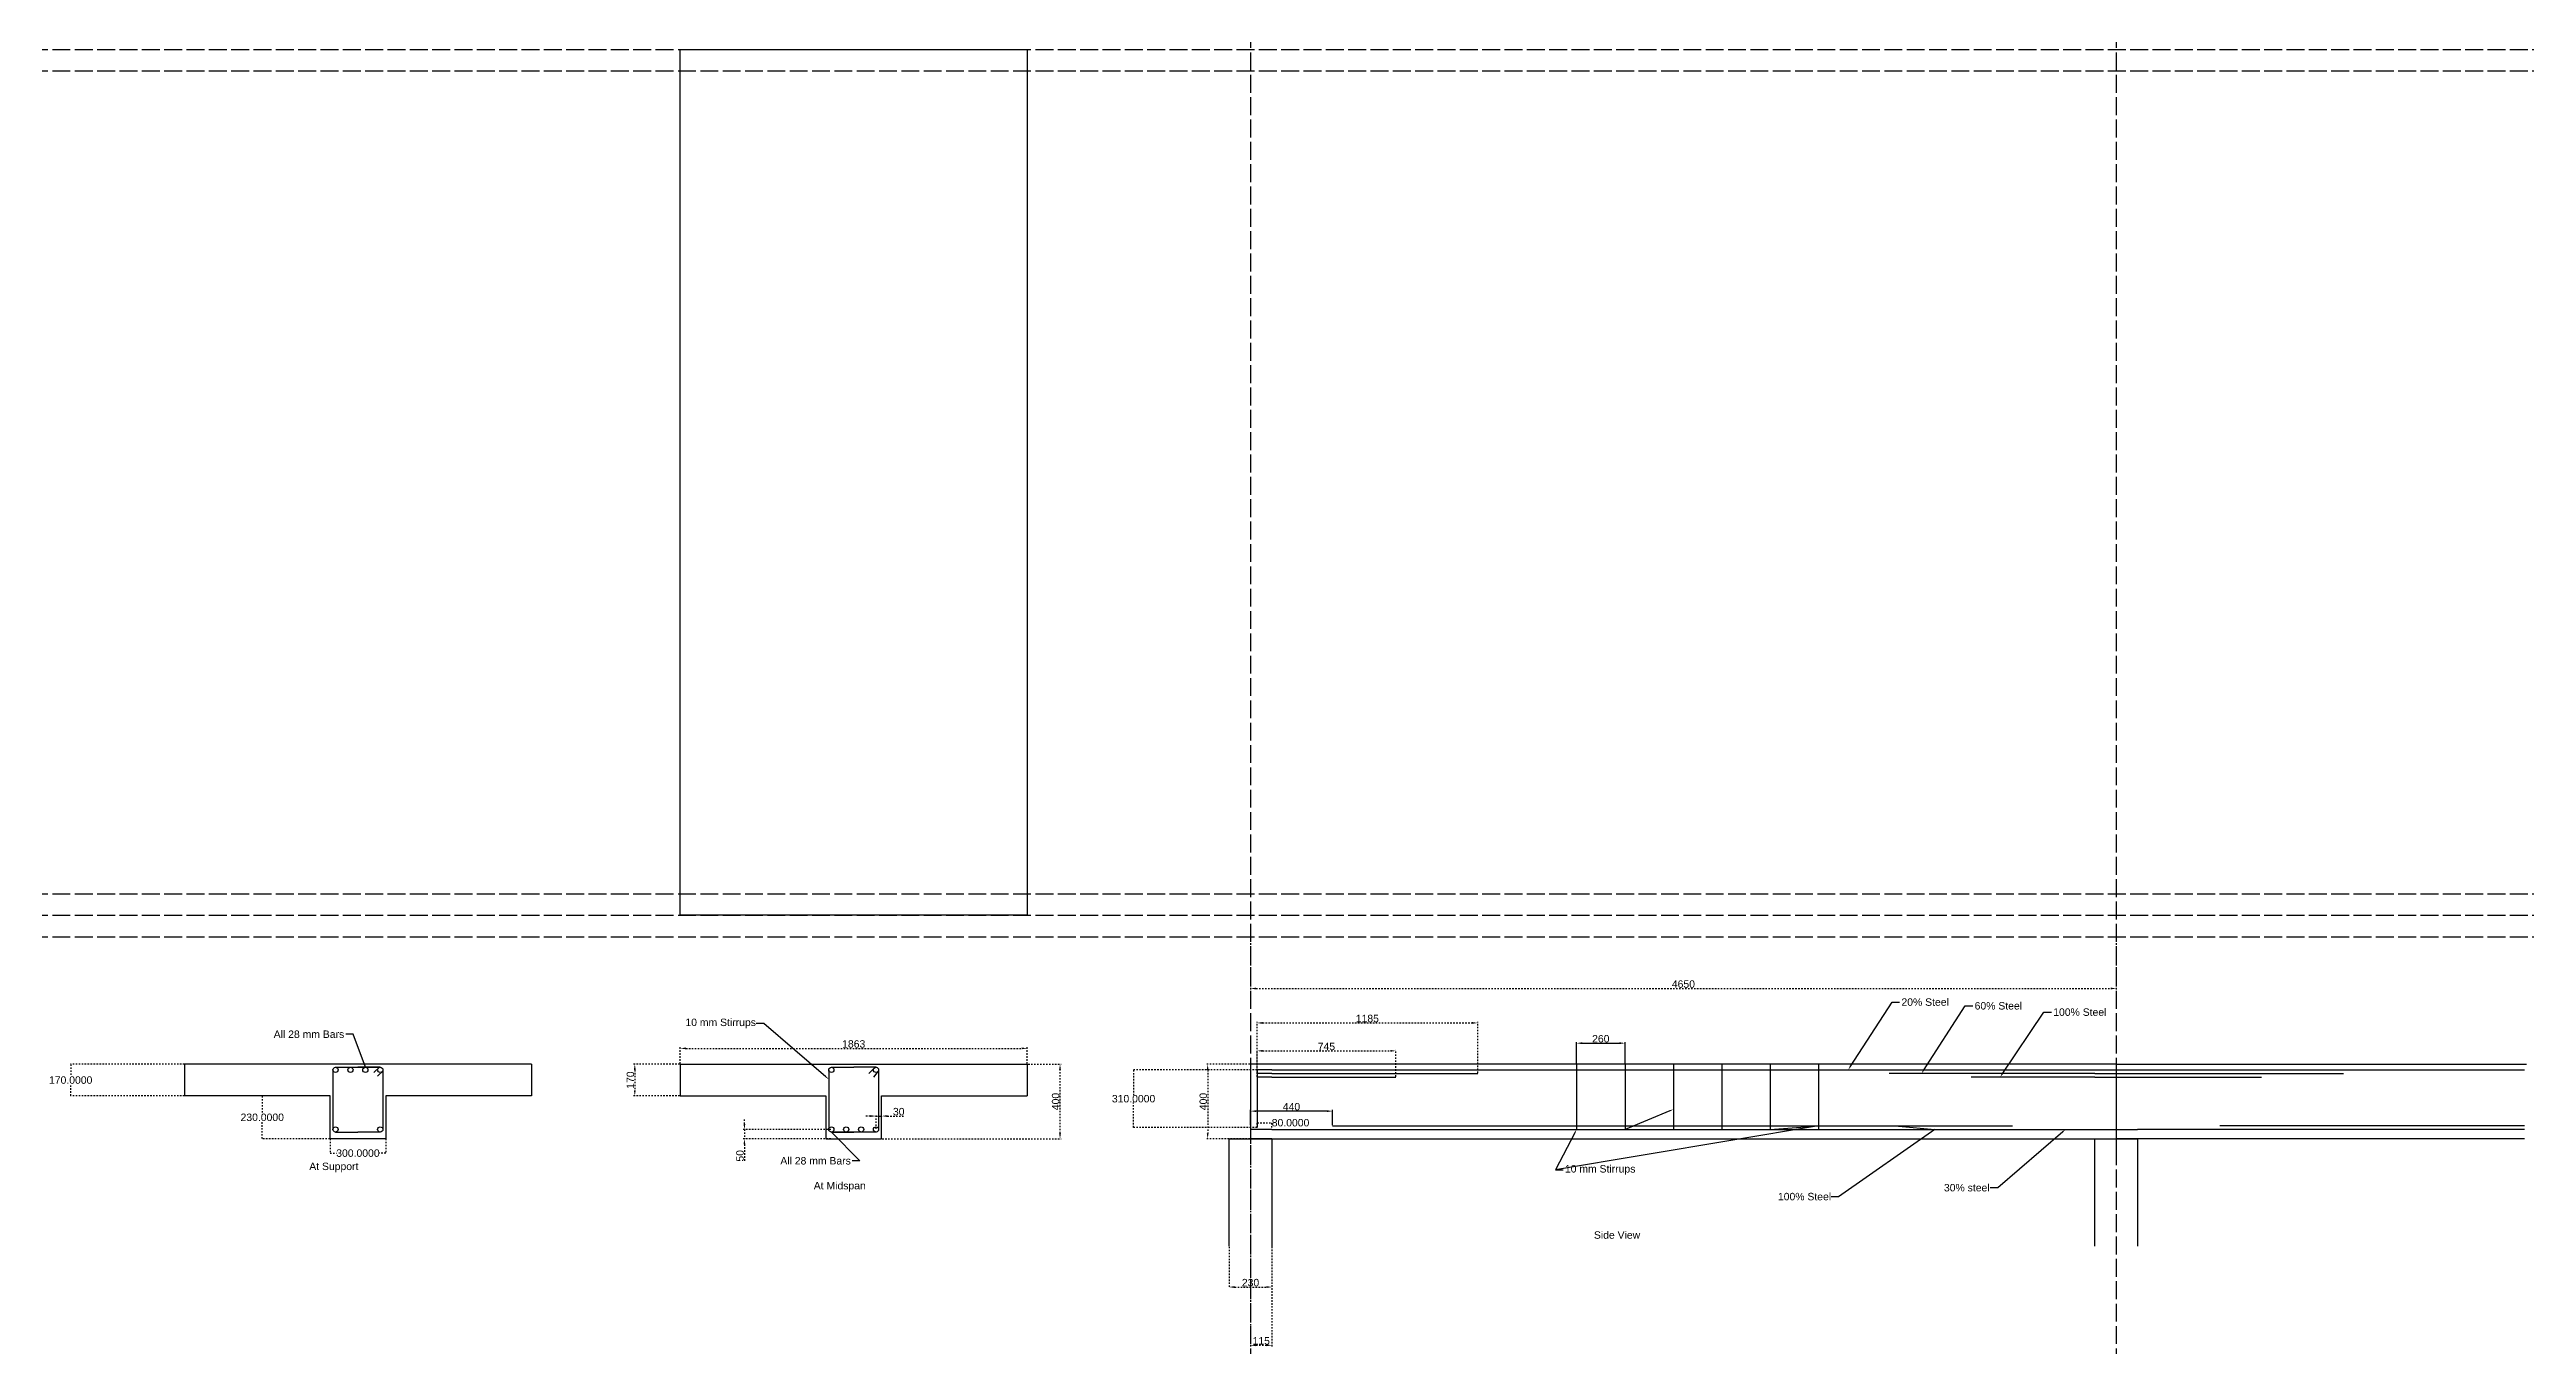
# Model space of a CAD drawing. Header units: millimetres. Extents: x 685 to 13990, y 236 to 7201.
import ezdxf
from ezdxf import colors
from ezdxf.entities.mleader import LeaderData, LeaderLine
from ezdxf.math import Vec2, Vec3

# ---------------------------------------------------------------- set-up
doc = ezdxf.new("R2010")
doc.units = ezdxf.units.MM
doc.header["$LTSCALE"] = 8
doc.linetypes.add('ACAD_ISO02W100', pattern=[15, 12, -3])
doc.linetypes.add('JIS_02_1.0', pattern=[2, 1, -1])
doc.layers.add('Brick Wall', color=12, linetype='Continuous', lineweight=30)
doc.layers.add('Construction Line', color=31, linetype='ACAD_ISO02W100')
doc.layers.add('dimensions', color=7, linetype='JIS_02_1.0')
doc.styles.add('Annotative', font='arial.ttf')
doc.styles.get("Standard").update_dxf_attribs({"font": 'arial.ttf'})
doc.styles.add('Text', font='arial.ttf', dxfattribs={"height": 8})
doc.dimstyles.new('Annotative', dxfattribs={"dimscale": 0, "dimtxt": 8, "dimasz": 6, "dimexe": 1.25, "dimexo": 0.625, "dimtad": 1, "dimtxsty": 'Annotative', "dimcen": 2.5, "dimadec": 0, "dimazin": 0, "dimtfac": 1, "dimtmove": 0, "dimatfit": 3, "dimfxl": 1, "dimarcsym": 0})
doc.dimstyles.new('Text', dxfattribs={"dimtxt": 8, "dimasz": 0.18, "dimexe": 0.18, "dimexo": 0.0625, "dimgap": 0.09, "dimtad": 0, "dimtih": 1, "dimtoh": 1, "dimdec": 4, "dimzin": 0, "dimdsep": 46, "dimtxsty": 'Standard', "dimcen": 0.09, "dimadec": 0, "dimazin": 0, "dimtfac": 1, "dimtdec": 4, "dimtofl": 0, "dimtmove": 0, "dimatfit": 3, "dimfxl": 1, "dimtolj": 1, "dimtzin": 0, "dimarcsym": 0})

# ---------------------------------------------------------------- blocks, each defined once
blk = doc.blocks.new('*D2')
at = {"layer": 'Defpoints', "color": 0, "transparency": 16777216}
for p in [(7136.221448468179, 1751.451443238442), (6905.991678129374, 1351.451443238442), (7136.221448468179, 1351.451443238442)]:
    blk.add_point(p, dxfattribs=at)
at = {"layer": 'dimensions', "color": 0, "lineweight": -2, "transparency": 16777216}
for p, q in [((7133.096448468179, 1751.451443238442), (6899.741678129374, 1751.451443238442)), ((6905.991678129374, 1721.451443238442), (6905.991678129374, 1381.451443238442)), ((7133.096448468179, 1351.451443238442), (6899.741678129374, 1351.451443238442))]:
    blk.add_line(p, q, dxfattribs=at)
at = {"layer": 'dimensions', "color": 0, "transparency": 16777216}
for points in [[(6900.991678129374, 1721.451443238442), (6910.991678129374, 1721.451443238442), (6905.991678129374, 1751.451443238442)], [(6900.991678129374, 1381.451443238442), (6910.991678129374, 1381.451443238442), (6905.991678129374, 1351.451443238442)]]:
    blk.add_solid(points, dxfattribs=at)
at = {"layer": 'dimensions', "color": 0, "transparency": 16777216, "insert": (6882.443758620505, 1551.451443238439), "char_height": 40, "attachment_point": 5, "rotation": 90, "style": 'Annotative'}
blk.add_mtext('400', dxfattribs=at)
blk = doc.blocks.new('*D3')
at = {"layer": 'Defpoints', "color": 0, "transparency": 16777216}
for p in [(7021.221448468175, 774.5471583664353), (7251.221448468175, 774.5471583664353), (7251.221448468175, 554.9960743956617)]:
    blk.add_point(p, dxfattribs=at)
at = {"layer": 'dimensions', "color": 0, "lineweight": -2, "transparency": 16777216}
for p, q in [((7021.221448468175, 771.4221583664353), (7021.221448468175, 548.7460743956617)), ((7251.221448468175, 771.4221583664353), (7251.221448468175, 548.7460743956617)), ((7051.221448468175, 554.9960743956617), (7221.221448468175, 554.9960743956617))]:
    blk.add_line(p, q, dxfattribs=at)
at = {"layer": 'dimensions', "color": 0, "transparency": 16777216}
for points in [[(7051.221448468175, 559.9960743956617), (7051.221448468175, 549.9960743956617), (7021.221448468175, 554.9960743956617)], [(7221.221448468175, 559.9960743956617), (7221.221448468175, 549.9960743956617), (7251.221448468175, 554.9960743956617)]]:
    blk.add_solid(points, dxfattribs=at)
at = {"layer": 'dimensions', "color": 0, "transparency": 16777216, "insert": (7136.221448468175, 578.5576364693316), "char_height": 40, "attachment_point": 5, "style": 'Annotative'}
blk.add_mtext('230', dxfattribs=at)
blk = doc.blocks.new('*D4')
at = {"layer": 'Defpoints', "color": 0, "transparency": 16777216}
for p in [(7136.221448468175, 1351.451443238441), (7251.221448468175, 1351.451443238441), (7251.221448468175, 242.2046056709805)]:
    blk.add_point(p, dxfattribs=at)
at = {"layer": 'dimensions', "color": 0, "lineweight": -2, "transparency": 16777216}
for p, q in [((7136.221448468175, 1348.326443238441), (7136.221448468175, 235.9546056709805)), ((7251.221448468175, 1348.326443238441), (7251.221448468175, 235.9546056709805)), ((7166.221448468175, 242.2046056709805), (7221.221448468175, 242.2046056709805))]:
    blk.add_line(p, q, dxfattribs=at)
at = {"layer": 'dimensions', "color": 0, "transparency": 16777216}
for points in [[(7166.221448468175, 247.2046056709805), (7166.221448468175, 237.2046056709805), (7136.221448468175, 242.2046056709805)], [(7221.221448468175, 247.2046056709805), (7221.221448468175, 237.2046056709805), (7251.221448468175, 242.2046056709805)]]:
    blk.add_solid(points, dxfattribs=at)
at = {"layer": 'dimensions', "color": 0, "transparency": 16777216, "insert": (7193.721448468175, 265.7525251798482), "char_height": 40, "attachment_point": 5, "style": 'Annotative'}
blk.add_mtext('115', dxfattribs=at)
blk = doc.blocks.new('*D6')
at = {"layer": 'Defpoints', "color": 0, "transparency": 16777216}
for p in [(7916.221448468175, 1823.514343023373), (7171.221448468175, 1681.451443238441), (7916.221448468175, 1681.451443238441)]:
    blk.add_point(p, dxfattribs=at)
at = {"layer": 'dimensions', "color": 0, "lineweight": -2, "transparency": 16777216}
for p, q in [((7171.221448468175, 1684.576443238441), (7171.221448468175, 1829.764343023373)), ((7201.221448468175, 1823.514343023373), (7886.221448468175, 1823.514343023373)), ((7916.221448468175, 1684.576443238441), (7916.221448468175, 1829.764343023373))]:
    blk.add_line(p, q, dxfattribs=at)
at = {"layer": 'dimensions', "color": 0, "transparency": 16777216}
for points in [[(7201.221448468175, 1828.514343023373), (7201.221448468175, 1818.514343023373), (7171.221448468175, 1823.514343023373)], [(7886.221448468175, 1828.514343023373), (7886.221448468175, 1818.514343023373), (7916.221448468175, 1823.514343023373)]]:
    blk.add_solid(points, dxfattribs=at)
at = {"layer": 'dimensions', "color": 0, "transparency": 16777216, "insert": (7543.721448468175, 1846.980407143428), "char_height": 40, "attachment_point": 5, "style": 'Annotative'}
blk.add_mtext('745', dxfattribs=at)
blk = doc.blocks.new('*D7')
at = {"layer": 'Defpoints', "color": 0, "transparency": 16777216}
for p in [(8356.221448468175, 1973.56754616939), (7171.221448468175, 1701.451443238441), (8356.221448468175, 1701.451443238441)]:
    blk.add_point(p, dxfattribs=at)
at = {"layer": 'dimensions', "color": 0, "lineweight": -2, "transparency": 16777216}
for p, q in [((7171.221448468175, 1704.576443238441), (7171.221448468175, 1979.81754616939)), ((7201.221448468175, 1973.56754616939), (8326.221448468175, 1973.56754616939)), ((8356.221448468175, 1704.576443238441), (8356.221448468175, 1979.81754616939))]:
    blk.add_line(p, q, dxfattribs=at)
at = {"layer": 'dimensions', "color": 0, "transparency": 16777216}
for points in [[(7201.221448468175, 1978.56754616939), (7201.221448468175, 1968.56754616939), (7171.221448468175, 1973.56754616939)], [(8326.221448468175, 1978.56754616939), (8326.221448468175, 1968.56754616939), (8356.221448468175, 1973.56754616939)]]:
    blk.add_solid(points, dxfattribs=at)
at = {"layer": 'dimensions', "color": 0, "transparency": 16777216, "insert": (7763.721448468175, 1997.115465678258), "char_height": 40, "attachment_point": 5, "style": 'Annotative'}
blk.add_mtext('1185', dxfattribs=at)
blk = doc.blocks.new('*D8')
at = {"layer": 'Defpoints', "color": 0, "transparency": 16777216}
for p in [(7136.221448468175, 2436.451443238441), (11786.22144846818, 2436.451443238441), (11786.22144846818, 2158.441816212573)]:
    blk.add_point(p, dxfattribs=at)
at = {"layer": 'dimensions', "color": 0, "lineweight": -2, "transparency": 16777216}
for p, q in [((7136.221448468175, 2433.326443238441), (7136.221448468175, 2152.191816212573)), ((11786.22144846818, 2433.326443238441), (11786.22144846818, 2152.191816212573)), ((7166.221448468175, 2158.441816212573), (11756.22144846818, 2158.441816212573))]:
    blk.add_line(p, q, dxfattribs=at)
at = {"layer": 'dimensions', "color": 0, "transparency": 16777216}
for points in [[(7166.221448468175, 2163.441816212573), (7166.221448468175, 2153.441816212573), (7136.221448468175, 2158.441816212573)], [(11756.22144846818, 2163.441816212573), (11756.22144846818, 2153.441816212573), (11786.22144846818, 2158.441816212573)]]:
    blk.add_solid(points, dxfattribs=at)
at = {"layer": 'dimensions', "color": 0, "transparency": 16777216, "insert": (9461.221448468175, 2181.989735721441), "char_height": 40, "attachment_point": 5, "style": 'Annotative'}
blk.add_mtext('4650', dxfattribs=at)
blk = doc.blocks.new('*D11')
at = {"layer": 'Defpoints', "color": 0, "transparency": 16777216}
for p in [(4073.221448468177, 1751.451443238442), (3828.922721361263, 1581.451443238442), (4073.221448468177, 1581.451443238442)]:
    blk.add_point(p, dxfattribs=at)
at = {"layer": 'dimensions', "color": 0, "lineweight": -2, "transparency": 16777216}
for p, q in [((4070.096448468177, 1751.451443238442), (3822.672721361263, 1751.451443238442)), ((3828.922721361263, 1721.451443238442), (3828.922721361263, 1611.451443238442)), ((4070.096448468177, 1581.451443238442), (3822.672721361263, 1581.451443238442))]:
    blk.add_line(p, q, dxfattribs=at)
at = {"layer": 'dimensions', "color": 0, "transparency": 16777216}
for points in [[(3823.922721361263, 1721.451443238442), (3833.922721361263, 1721.451443238442), (3828.922721361263, 1751.451443238442)], [(3823.922721361263, 1611.451443238442), (3833.922721361263, 1611.451443238442), (3828.922721361263, 1581.451443238442)]]:
    blk.add_solid(points, dxfattribs=at)
at = {"layer": 'dimensions', "color": 0, "transparency": 16777216, "insert": (3805.374801852395, 1666.451443238441), "char_height": 40, "attachment_point": 5, "rotation": 90, "style": 'Annotative'}
blk.add_mtext('170', dxfattribs=at)
blk = doc.blocks.new('*D12')
at = {"layer": 'Defpoints', "color": 0, "transparency": 16777216}
for p in [(5154.721448468177, 1751.451443238442), (6112.876837437298, 1751.451443238442), (5154.721448468177, 1351.451443238442)]:
    blk.add_point(p, dxfattribs=at)
at = {"layer": 'dimensions', "color": 0, "lineweight": -2, "transparency": 16777216}
for p, q in [((5157.846448468177, 1751.451443238442), (6119.126837437298, 1751.451443238442)), ((6112.876837437298, 1381.451443238442), (6112.876837437298, 1721.451443238442)), ((5157.846448468177, 1351.451443238442), (6119.126837437298, 1351.451443238442))]:
    blk.add_line(p, q, dxfattribs=at)
at = {"layer": 'dimensions', "color": 0, "transparency": 16777216}
for points in [[(6107.876837437298, 1721.451443238442), (6117.876837437298, 1721.451443238442), (6112.876837437298, 1751.451443238442)], [(6107.876837437298, 1381.451443238442), (6117.876837437298, 1381.451443238442), (6112.876837437298, 1351.451443238442)]]:
    blk.add_solid(points, dxfattribs=at)
at = {"layer": 'dimensions', "color": 0, "transparency": 16777216, "insert": (6089.328917928429, 1551.45144323844), "char_height": 40, "attachment_point": 5, "rotation": 90, "style": 'Annotative'}
blk.add_mtext('400', dxfattribs=at)
blk = doc.blocks.new('*D13')
at = {"color": 0, "lineweight": -2, "transparency": 16777216}
for p, q in [((7136.221448468175, 1424.576443238441), (7136.221448468175, 1505.969307115121)), ((7546.221448468175, 1499.719307115121), (7166.221448468175, 1499.719307115121)), ((7576.221448468175, 1424.576443238441), (7576.221448468175, 1505.969307115121))]:
    blk.add_line(p, q, dxfattribs=at)
at = {"color": 0, "transparency": 16777216}
for points in [[(7166.221448468175, 1504.719307115121), (7166.221448468175, 1494.719307115121), (7136.221448468175, 1499.719307115121)], [(7546.221448468175, 1504.719307115121), (7546.221448468175, 1494.719307115121), (7576.221448468175, 1499.719307115121)]]:
    blk.add_solid(points, dxfattribs=at)
at = {"layer": 'Defpoints', "color": 0, "transparency": 16777216}
for p in [(7136.221448468175, 1499.719307115121), (7136.221448468175, 1421.451443238441), (7576.221448468175, 1421.451443238441)]:
    blk.add_point(p, dxfattribs=at)
at = {"color": 0, "transparency": 16777216, "insert": (7356.221448468175, 1523.267226623989), "char_height": 40, "attachment_point": 5, "style": 'Annotative'}
blk.add_mtext('440', dxfattribs=at)
blk = doc.blocks.new('*D14')
at = {"color": 0, "lineweight": -2, "transparency": 16777216}
for p, q in [((8887.579056095936, 1754.576443238441), (8887.579056095936, 1870.988710334041)), ((8917.579056095936, 1864.738710334041), (9117.579056095936, 1864.738710334041)), ((9147.579056095936, 1754.576443238441), (9147.579056095936, 1870.988710334041))]:
    blk.add_line(p, q, dxfattribs=at)
at = {"color": 0, "transparency": 16777216}
for points in [[(8917.579056095936, 1869.738710334041), (8917.579056095936, 1859.738710334041), (8887.579056095936, 1864.738710334041)], [(9117.579056095936, 1869.738710334041), (9117.579056095936, 1859.738710334041), (9147.579056095936, 1864.738710334041)]]:
    blk.add_solid(points, dxfattribs=at)
at = {"layer": 'Defpoints', "color": 0, "transparency": 16777216}
for p in [(9147.579056095936, 1864.738710334041), (8887.579056095936, 1751.451443238441), (9147.579056095936, 1751.451443238441)]:
    blk.add_point(p, dxfattribs=at)
at = {"color": 0, "transparency": 16777216, "insert": (9017.579056095936, 1888.286629842908), "char_height": 40, "attachment_point": 5, "style": 'Annotative'}
blk.add_mtext('260', dxfattribs=at)
blk = doc.blocks.new('*D17')
at = {"layer": 'Defpoints', "color": 0, "transparency": 16777216}
for p in [(4417.678986263347, 1351.451443238441), (4884.721448468177, 1401.451443238442), (4884.721448468177, 1351.451443238442)]:
    blk.add_point(p, dxfattribs=at)
at = {"layer": 'dimensions', "color": 0, "lineweight": -2, "transparency": 16777216}
for p, q in [((4881.596448468177, 1401.451443238442), (4411.428986263347, 1401.451443238441)), ((4881.596448468177, 1351.451443238442), (4411.428986263347, 1351.451443238441)), ((4417.678986263347, 1431.451443238441), (4417.678986263347, 1461.451443238441)), ((4417.678986263347, 1401.451443238441), (4417.678986263347, 1351.451443238441)), ((4417.678986263347, 1321.451443238441), (4417.678986263347, 1228.039096717295))]:
    blk.add_line(p, q, dxfattribs=at)
at = {"layer": 'dimensions', "color": 0, "transparency": 16777216}
for points in [[(4412.678986263347, 1431.451443238441), (4422.678986263347, 1431.451443238441), (4417.678986263347, 1401.451443238441)], [(4412.678986263347, 1321.451443238441), (4422.678986263347, 1321.451443238441), (4417.678986263347, 1351.451443238441)]]:
    blk.add_solid(points, dxfattribs=at)
at = {"layer": 'dimensions', "color": 0, "transparency": 16777216, "insert": (4394.131066754479, 1259.745269977867), "char_height": 40, "attachment_point": 5, "rotation": 90, "style": 'Annotative'}
blk.add_mtext('50', dxfattribs=at)
blk = doc.blocks.new('*D18')
at = {"layer": 'Defpoints', "color": 0, "transparency": 16777216}
for p in [(4073.221448468175, 1751.451443238441), (5936.221448468175, 1836.875498105674), (5936.221448468175, 1751.451443238441)]:
    blk.add_point(p, dxfattribs=at)
at = {"layer": 'dimensions', "color": 0, "lineweight": -2, "transparency": 16777216}
for p, q in [((4073.221448468175, 1754.576443238441), (4073.221448468175, 1843.125498105674)), ((4103.221448468175, 1836.875498105674), (5906.221448468175, 1836.875498105674)), ((5936.221448468175, 1754.576443238441), (5936.221448468175, 1843.125498105674))]:
    blk.add_line(p, q, dxfattribs=at)
at = {"layer": 'dimensions', "color": 0, "transparency": 16777216}
for points in [[(4103.221448468175, 1841.875498105674), (4103.221448468175, 1831.875498105674), (4073.221448468175, 1836.875498105674)], [(5906.221448468175, 1841.875498105674), (5906.221448468175, 1831.875498105674), (5936.221448468175, 1836.875498105674)]]:
    blk.add_solid(points, dxfattribs=at)
at = {"layer": 'dimensions', "color": 0, "transparency": 16777216, "insert": (5004.721448468175, 1860.437060179343), "char_height": 40, "attachment_point": 5, "style": 'Annotative'}
blk.add_mtext('1863', dxfattribs=at)
blk = doc.blocks.new('*D19')
at = {"layer": 'Defpoints', "color": 0, "transparency": 16777216}
for p in [(5154.721448468175, 1473.358545837304), (5124.721448468175, 1401.451443238441), (5154.721448468175, 1401.451443238441)]:
    blk.add_point(p, dxfattribs=at)
at = {"layer": 'dimensions', "color": 0, "lineweight": -2, "transparency": 16777216}
for p, q in [((5094.721448468175, 1473.358545837304), (5064.721448468175, 1473.358545837304)), ((5124.721448468175, 1404.576443238441), (5124.721448468175, 1479.608545837304)), ((5124.721448468175, 1473.358545837304), (5154.721448468175, 1473.358545837304)), ((5154.721448468175, 1404.576443238441), (5154.721448468175, 1479.608545837304)), ((5184.721448468175, 1473.358545837304), (5278.106509859717, 1473.358545837304))]:
    blk.add_line(p, q, dxfattribs=at)
at = {"layer": 'dimensions', "color": 0, "transparency": 16777216}
for points in [[(5094.721448468175, 1478.358545837304), (5094.721448468175, 1468.358545837304), (5124.721448468175, 1473.358545837304)], [(5184.721448468175, 1478.358545837304), (5184.721448468175, 1468.358545837304), (5154.721448468175, 1473.358545837304)]]:
    blk.add_solid(points, dxfattribs=at)
at = {"layer": 'dimensions', "color": 0, "transparency": 16777216, "insert": (5246.413979163946, 1496.920107910973), "char_height": 40, "attachment_point": 5, "style": 'Annotative'}
blk.add_mtext('30', dxfattribs=at)
blk = doc.blocks.new('*D20')
at = {"layer": 'Defpoints', "color": 0, "transparency": 16777216}
for p in [(1410.221448468176, 1751.451443238442), (798.8617479521495, 1581.451443238442), (1410.221448468176, 1581.451443238442)]:
    blk.add_point(p, dxfattribs=at)
at = {"layer": 'dimensions', "color": 0, "lineweight": -2, "transparency": 16777216}
for p, q in [((1409.908948468176, 1751.451443238442), (797.9617479521495, 1751.451443238442)), ((798.8617479521495, 1750.551443238442), (798.8617479521495, 1687.32436274731)), ((798.8617479521495, 1582.351443238442), (798.8617479521495, 1645.578523729574)), ((1409.908948468176, 1581.451443238442), (797.9617479521495, 1581.451443238442))]:
    blk.add_line(p, q, dxfattribs=at)
at = {"layer": 'dimensions', "color": 0, "transparency": 16777216}
for points in [[(798.7117479521495, 1750.551443238442), (799.0117479521494, 1750.551443238442), (798.8617479521495, 1751.451443238442)], [(798.7117479521495, 1582.351443238442), (799.0117479521494, 1582.351443238442), (798.8617479521495, 1581.451443238442)]]:
    blk.add_solid(points, dxfattribs=at)
at = {"layer": 'dimensions', "color": 0, "transparency": 16777216, "insert": (798.8617479521497, 1666.451443238441), "char_height": 40, "attachment_point": 5}
blk.add_mtext('\\A1;170.0000', dxfattribs=at)
blk = doc.blocks.new('*D21')
at = {"layer": 'Defpoints', "color": 0, "transparency": 16777216}
for p in [(2191.721448468176, 1581.451443238442), (1827.786170364955, 1351.451443238442), (2191.721448468176, 1351.451443238442)]:
    blk.add_point(p, dxfattribs=at)
at = {"layer": 'dimensions', "color": 0, "lineweight": -2, "transparency": 16777216}
for p, q in [((2191.408948468176, 1581.451443238442), (1826.886170364955, 1581.451443238442)), ((1827.786170364955, 1580.551443238442), (1827.786170364955, 1487.338005312112)), ((2191.408948468176, 1351.451443238442), (1826.886170364955, 1351.451443238442)), ((1827.786170364955, 1352.351443238442), (1827.786170364955, 1445.564881164772))]:
    blk.add_line(p, q, dxfattribs=at)
at = {"layer": 'dimensions', "color": 0, "transparency": 16777216}
for points in [[(1827.636170364955, 1580.551443238442), (1827.936170364955, 1580.551443238442), (1827.786170364955, 1581.451443238442)], [(1827.636170364955, 1352.351443238442), (1827.936170364955, 1352.351443238442), (1827.786170364955, 1351.451443238442)]]:
    blk.add_solid(points, dxfattribs=at)
at = {"layer": 'dimensions', "color": 0, "transparency": 16777216, "insert": (1827.786170364955, 1466.451443238441), "char_height": 40, "attachment_point": 5}
blk.add_mtext('\\A1;230.0000', dxfattribs=at)
blk = doc.blocks.new('*D22')
at = {"layer": 'Defpoints', "color": 0, "transparency": 16777216}
for p in [(2191.721448468175, 1351.451443238441), (2491.721448468175, 1351.451443238441), (2491.721448468175, 1274.14399575821)]:
    blk.add_point(p, dxfattribs=at)
at = {"layer": 'dimensions', "color": 0, "lineweight": -2, "transparency": 16777216}
for p, q in [((2191.721448468175, 1351.138943238441), (2191.721448468175, 1273.24399575821)), ((2491.721448468175, 1351.138943238441), (2491.721448468175, 1273.24399575821)), ((2192.621448468175, 1274.14399575821), (2227.246891851531, 1274.14399575821)), ((2490.821448468175, 1274.14399575821), (2456.196005084819, 1274.14399575821))]:
    blk.add_line(p, q, dxfattribs=at)
at = {"layer": 'dimensions', "color": 0, "transparency": 16777216}
for points in [[(2192.621448468175, 1274.29399575821), (2192.621448468175, 1273.99399575821), (2191.721448468175, 1274.14399575821)], [(2490.821448468175, 1274.29399575821), (2490.821448468175, 1273.99399575821), (2491.721448468175, 1274.14399575821)]]:
    blk.add_solid(points, dxfattribs=at)
at = {"layer": 'dimensions', "color": 0, "transparency": 16777216, "insert": (2341.721448468175, 1274.14399575821), "char_height": 40, "attachment_point": 5}
blk.add_mtext('\\A1;300.0000', dxfattribs=at)
blk = doc.blocks.new('*D23')
at = {"layer": 'Defpoints', "color": 0, "transparency": 16777216}
for p in [(7171.221448468179, 1721.451443238442), (6507.989252712792, 1411.451443238441), (7171.221448468179, 1411.451443238442)]:
    blk.add_point(p, dxfattribs=at)
at = {"layer": 'dimensions', "color": 0, "lineweight": -2, "transparency": 16777216}
for p, q in [((7170.908948468179, 1721.451443238442), (6507.089252712793, 1721.451443238442)), ((6507.989252712792, 1720.551443238442), (6507.989252712792, 1587.338005312112)), ((6507.989252712792, 1412.351443238442), (6507.989252712792, 1545.564881164772)), ((7170.908948468179, 1411.451443238442), (6507.089252712793, 1411.451443238441))]:
    blk.add_line(p, q, dxfattribs=at)
at = {"layer": 'dimensions', "color": 0, "transparency": 16777216}
for points in [[(6507.839252712793, 1720.551443238442), (6508.139252712792, 1720.551443238442), (6507.989252712792, 1721.451443238442)], [(6507.839252712793, 1412.351443238442), (6508.139252712792, 1412.351443238442), (6507.989252712792, 1411.451443238441)]]:
    blk.add_solid(points, dxfattribs=at)
at = {"layer": 'dimensions', "color": 0, "transparency": 16777216, "insert": (6507.98925271279, 1566.451443238439), "char_height": 40, "attachment_point": 5}
blk.add_mtext('\\A1;310.0000', dxfattribs=at)
blk = doc.blocks.new('*D25')
at = {"layer": 'Defpoints', "color": 0, "transparency": 16777216}
for p in [(7171.221448468175, 1411.451443238441), (7251.221448468174, 1437.525601145087), (7251.221448468174, 1411.451443238441)]:
    blk.add_point(p, dxfattribs=at)
at = {"layer": 'dimensions', "color": 0, "lineweight": -2, "transparency": 16777216}
for p, q in [((7171.221448468175, 1411.763943238441), (7171.221448468175, 1438.425601145088)), ((7172.121448468175, 1437.525601145087), (7250.321448468175, 1437.525601145087)), ((7251.221448468174, 1411.763943238441), (7251.221448468174, 1438.425601145088)), ((7251.221448468174, 1437.525601145087), (7252.121448468174, 1437.525601145087))]:
    blk.add_line(p, q, dxfattribs=at)
at = {"layer": 'dimensions', "color": 0, "transparency": 16777216}
for points in [[(7172.121448468175, 1437.675601145088), (7172.121448468175, 1437.375601145087), (7171.221448468175, 1437.525601145087)], [(7250.321448468175, 1437.675601145088), (7250.321448468175, 1437.375601145087), (7251.221448468174, 1437.525601145087)]]:
    blk.add_solid(points, dxfattribs=at)
at = {"layer": 'dimensions', "color": 0, "transparency": 16777216, "insert": (7351.098051469538, 1437.525601145087), "char_height": 40, "attachment_point": 5}
blk.add_mtext('\\A1;80.0000', dxfattribs=at)

msp = doc.modelspace()

# ---------------------------------------------------------------- linework, layer by layer
for p, q in [((4073.221448468175, 7201.451443238441), (5936.221448468175, 7201.451443238441)), ((4073.221448468175, 2551.451443238441), (4073.221448468176, 7201.451443238441)), ((5936.221448468175, 7201.451443238441), (5936.221448468174, 2551.451443238441)), ((5936.221448468174, 2551.451443238441), (4073.221448468175, 2551.451443238441)), ((3273.221448468175, 1751.451443238441), (1410.221448468175, 1751.451443238441)), ((1410.221448468175, 1751.451443238441), (1410.221448468175, 1581.451443238441)), ((2221.721448468175, 1735.451443238441), (2341.721448468175, 1735.451443238441)), ((2221.721448468175, 1735.451443238441), (2341.721448468175, 1735.451443238441)), ((2461.721448468175, 1735.451443238441), (2341.721448468175, 1735.451443238441)), ((2461.721448468175, 1735.451443238441), (2341.721448468175, 1735.451443238441)), ((2451.346303243447, 1730.851249702715), (2436.155504968548, 1715.660451427816)), ((3273.221448468175, 1751.451443238441), (3273.221448468175, 1581.451443238441)), ((4073.221448468175, 1751.451443238441), (5936.221448468175, 1751.451443238441)), ((4073.221448468175, 1751.451443238441), (4073.221448468175, 1581.451443238441)), ((4884.721448468175, 1735.451443238441), (5004.721448468175, 1735.451443238441)), ((5124.721448468175, 1735.451443238441), (5004.721448468175, 1735.451443238441)), ((5114.395401679039, 1730.905159846662), (5085.811147918059, 1701.635915222982)), ((5936.221448468175, 1751.451443238441), (5936.221448468175, 1581.451443238441)), ((7136.221448468175, 1751.451443238441), (7136.221448468175, 1351.451443238441)), ((11786.22144846818, 1751.451443238441), (7136.221448468175, 1751.451443238441)), ((8887.579056095936, 1751.451443238441), (8887.579056095936, 1401.451443238441)), ((9147.579056095936, 1751.451443238441), (9147.579056095936, 1401.451443238441)), ((9407.579056095936, 1751.451443238441), (9407.579056095936, 1401.451443238441)), ((9667.579056095936, 1751.451443238441), (9667.579056095936, 1401.451443238441)), ((9927.579056095936, 1751.451443238441), (9927.579056095936, 1401.451443238441)), ((10187.57905609594, 1751.451443238441), (10187.57905609594, 1401.451443238441)), ((11786.22144846818, 1751.451443238441), (13989.5826981896, 1751.451443238441)), ((2207.721448468175, 1721.451443238441), (2207.721448468175, 1401.451443238441)), ((2221.721448468175, 1721.451443238441), (2221.721448468175, 1721.451443238441)), ((2436.155504968548, 1715.660451427816), (2427.91994284985, 1707.424889309118)), ((2455.954494841772, 1695.861461554593), (2447.718932723074, 1687.625899435895)), ((2471.145293116671, 1711.052259829492), (2455.954494841772, 1695.861461554593)), ((2475.721448468175, 1721.451443238441), (2475.721448468175, 1401.451443238441)), ((4870.721448468175, 1721.451443238441), (4870.721448468175, 1401.451443238441)), ((5135.047495257314, 1711.997726630222), (5110.39111641315, 1682.815759091525)), ((5124.721448468175, 1721.451443238441), (5124.721448468175, 1721.451443238441)), ((5138.721448468175, 1721.451443238441), (5138.721448468175, 1401.451443238441)), ((7251.221448468175, 1721.451443238441), (7171.221448468175, 1721.451443238441)), ((7171.221448468175, 1721.451443238441), (7171.221448468175, 1411.451443238441)), ((7251.221448468175, 1701.451443238441), (7171.221448468175, 1701.451443238441)), ((7251.221448468175, 1681.451443238441), (7171.221448468175, 1681.451443238441)), ((7251.221448468175, 1721.451443238441), (11671.22144846818, 1721.451443238441)), ((7251.221448468175, 1701.451443238441), (8356.221448468175, 1701.451443238441)), ((7251.221448468175, 1681.451443238441), (7916.221448468175, 1681.451443238441)), ((11671.22144846818, 1701.451443238441), (10566.22144846818, 1701.451443238441)), ((11671.22144846818, 1681.451443238441), (11006.22144846818, 1681.451443238441)), ((11671.22144846818, 1721.451443238441), (11901.22144846818, 1721.451443238441)), ((11671.22144846818, 1701.451443238441), (11901.22144846818, 1701.451443238441)), ((11671.22144846818, 1681.451443238441), (11901.22144846818, 1681.451443238441)), ((11786.22144846818, 1721.451443238441), (11786.22144846818, 1221.451443238441)), ((11901.22144846818, 1721.451443238441), (13978.29391051384, 1721.451443238441)), ((11901.22144846818, 1701.451443238441), (13006.22144846818, 1701.451443238441)), ((11901.22144846818, 1681.451443238441), (12566.22144846818, 1681.451443238441)), ((2191.721448468175, 1581.451443238441), (1410.221448468175, 1581.451443238441)), ((2191.721448468175, 1351.451443238441), (2191.721448468175, 1581.451443238441)), ((3273.221448468175, 1581.451443238441), (2491.721448468175, 1581.451443238441)), ((2491.721448468175, 1581.451443238441), (2491.721448468175, 1351.451443238441)), ((4073.221448468175, 1581.451443238441), (4854.721448468175, 1581.451443238441)), ((4854.721448468175, 1581.451443238441), (4854.721448468175, 1351.451443238441)), ((5154.721448468175, 1351.451443238441), (5154.721448468175, 1581.451443238441)), ((5154.721448468175, 1581.451443238441), (5936.221448468175, 1581.451443238441)), ((2491.721448468175, 1351.451443238441), (2191.721448468175, 1351.451443238441)), ((2221.721448468175, 1387.451443238441), (2341.721448468175, 1387.451443238441)), ((2461.721448468175, 1387.451443238441), (2341.721448468175, 1387.451443238441)), ((4854.721448468175, 1351.451443238441), (5154.721448468175, 1351.451443238441)), ((4884.721448468175, 1387.451443238441), (5004.721448468175, 1387.451443238441)), ((5124.721448468175, 1387.451443238441), (5004.721448468175, 1387.451443238441)), ((7251.221448468175, 1401.451443238441), (7136.221448468175, 1401.451443238441)), ((7136.221448468175, 1351.451443238441), (11786.22144846818, 1351.451443238441)), ((7251.221448468175, 1351.451443238441), (7136.221448468175, 1351.451443238441)), ((7251.221448468175, 1401.451443238441), (11671.22144846818, 1401.451443238441)), ((7576.221448468175, 1421.451443238441), (11229.22144846818, 1421.451443238441)), ((11671.22144846818, 1401.451443238441), (11901.22144846818, 1401.451443238441)), ((11671.22144846818, 1351.451443238441), (11901.22144846818, 1351.451443238441)), ((13978.29391051384, 1351.451443238441), (11786.22144846818, 1351.451443238441)), ((13978.29391051384, 1401.451443238441), (11901.22144846818, 1401.451443238441)), ((13978.29391051384, 1421.451443238441), (12343.22144846818, 1421.451443238441))]:
    msp.add_line(p, q)
for centre in [(2221.721448468175, 1721.451443238441), (2221.721448468175, 1721.451443238441), (2301.721448468175, 1721.451443238441), (2381.721448468175, 1721.451443238441), (2461.721448468175, 1721.451443238441), (2461.721448468175, 1721.451443238441), (4884.721448468175, 1721.451443238441), (5124.721448468175, 1721.451443238441), (2221.721448468175, 1401.451443238441), (2461.721448468175, 1401.451443238441), (4884.721448468175, 1401.451443238441), (4964.721448468175, 1401.451443238441), (5044.721448468175, 1401.451443238441), (5124.721448468175, 1401.451443238441)]:
    msp.add_circle(centre, 14)
at = {"layer": 'Brick Wall'}
for p, q in [((7021.221448468175, 774.5471583664353), (7021.221448468175, 1351.451443238441)), ((7021.221448468175, 1351.451443238441), (7251.221448468175, 1351.451443238441)), ((7251.221448468175, 1351.451443238441), (7251.221448468175, 774.5471583664353)), ((11671.22144846818, 774.5471583664348), (11671.22144846818, 1351.451443238441)), ((11671.22144846818, 1351.451443238441), (11901.22144846818, 1351.451443238441)), ((11901.22144846818, 1351.451443238441), (11901.22144846817, 774.5471583664348))]:
    msp.add_line(p, q, dxfattribs=at)
at = {"layer": 'Construction Line'}
for p, direction in [((2888.16364323159, 7201.451443238441), (1, 0)), ((7136.221448468175, 1351.451443238441), (0, -1)), ((11786.22144846818, 1721.451443238441), (0, -1)), ((2888.16364323159, 7086.451443238441), (1, 0)), ((2888.16364323159, 2666.451443238441), (1, 0)), ((2888.16364323159, 2551.451443238441), (1, 0)), ((2888.16364323159, 2436.451443238441), (1, 0))]:
    msp.add_xline(p, direction, dxfattribs=at)

# ---------------------------------------------------------------- texts
at = {"layer": 'dimensions', "style": 'Text'}
for s, p in [('At Support', (2080.380400385227, 1183.281275435553)), ('At Midspan', (4790.110835432359, 1079.654060187691)), ('Side View', (8980.635233266898, 814.3971910974578))]:
    msp.add_text(s, height=40, dxfattribs=at).set_placement(p)

# ---------------------------------------------------------------- dimensions: what is measured, and where the dimension line sits
for base, p1, p2, picture, middle in [((9147.579056095936, 1864.738710334041), (8887.579056095936, 1751.451443238441), (9147.579056095936, 1751.451443238441), '*D14', (9017.579056095936, 1888.286629842908)), ((7136.221448468175, 1499.719307115121), (7576.221448468175, 1421.451443238441), (7136.221448468175, 1421.451443238441), '*D13', (7356.221448468175, 1523.267226623989))]:
    dim = msp.add_linear_dim(base=base, p1=p1, p2=p2, dimstyle='Annotative')
    dim.commit()
    dim.dimension.update_dxf_attribs({"geometry": picture, "text_midpoint": middle})
at = {"layer": 'dimensions'}
dim = msp.add_linear_dim(base=(11786.22144846818, 2158.441816212573), p1=(7136.221448468175, 2436.451443238441), p2=(11786.22144846818, 2436.451443238441), dimstyle='Annotative', dxfattribs=at)
dim.commit()
dim.dimension.update_dxf_attribs({"geometry": '*D8', "text_midpoint": (9461.221448468175, 2158.441816212573), "dimtype": 160})
for base, p1, p2, dimstyle, picture, middle in [((8356.221448468175, 1973.56754616939), (7171.221448468175, 1701.451443238441), (8356.221448468175, 1701.451443238441), 'Annotative', '*D7', (7763.721448468175, 1997.115465678258)), ((5936.221448468175, 1836.875498105674), (4073.221448468175, 1751.451443238441), (5936.221448468175, 1751.451443238441), 'Annotative', '*D18', (5004.721448468175, 1860.437060179343)), ((7916.221448468175, 1823.514343023373), (7171.221448468175, 1681.451443238441), (7916.221448468175, 1681.451443238441), 'Annotative', '*D6', (7543.721448468175, 1846.980407143428)), ((5154.721448468175, 1473.358545837304), (5124.721448468175, 1401.451443238441), (5154.721448468175, 1401.451443238441), 'Annotative', '*D19', (5246.413979163946, 1496.920107910973)), ((7251.221448468174, 1437.525601145087), (7171.221448468175, 1411.451443238441), (7251.221448468174, 1411.451443238441), 'Text', '*D25', (7351.098051469538, 1437.525601145087)), ((2491.721448468175, 1274.14399575821), (2191.721448468175, 1351.451443238441), (2491.721448468175, 1351.451443238441), 'Text', '*D22', (2341.721448468175, 1274.14399575821)), ((7251.221448468175, 242.2046056709805), (7136.221448468175, 1351.451443238441), (7251.221448468175, 1351.451443238441), 'Annotative', '*D4', (7193.721448468175, 265.7525251798482)), ((7251.221448468175, 554.9960743956617), (7021.221448468175, 774.5471583664353), (7251.221448468175, 774.5471583664353), 'Annotative', '*D3', (7136.221448468175, 578.5576364693316))]:
    dim = msp.add_linear_dim(base=base, p1=p1, p2=p2, dimstyle=dimstyle, dxfattribs=at)
    dim.commit()
    dim.dimension.update_dxf_attribs({"geometry": picture, "text_midpoint": middle})
for base, p1, p2, dimstyle, picture, middle in [((798.8617479521495, 1581.451443238442), (1410.221448468175, 1751.451443238441), (1410.221448468175, 1581.451443238441), 'Text', '*D20', (798.8617479521497, 1666.451443238441)), ((3828.922721361263, 1581.451443238442), (4073.221448468175, 1751.451443238441), (4073.221448468175, 1581.451443238441), 'Annotative', '*D11', (3805.374801852395, 1666.451443238441)), ((6112.876837437298, 1751.451443238442), (5154.721448468175, 1351.451443238441), (5154.721448468175, 1751.451443238441), 'Annotative', '*D12', (6089.328917928429, 1551.45144323844)), ((6507.989252712792, 1411.451443238441), (7171.221448468175, 1721.451443238441), (7171.221448468175, 1411.451443238441), 'Text', '*D23', (6507.98925271279, 1566.451443238439)), ((1827.786170364955, 1351.451443238442), (2191.721448468175, 1581.451443238441), (2191.721448468175, 1351.451443238441), 'Text', '*D21', (1827.786170364955, 1466.451443238441)), ((4417.678986263347, 1351.451443238441), (4884.721448468175, 1401.451443238441), (4884.721448468175, 1351.451443238441), 'Annotative', '*D17', (4394.131066754479, 1259.745269977867))]:
    dim = msp.add_linear_dim(base=base, p1=p1, p2=p2, angle=90, dimstyle=dimstyle, dxfattribs=at)
    dim.commit()
    dim.dimension.update_dxf_attribs({"geometry": picture, "text_midpoint": middle})
dim = msp.add_linear_dim(base=(6905.991678129374, 1351.451443238442), p1=(7136.221448468175, 1751.451443238441), p2=(7136.221448468175, 1351.451443238441), angle=90, dimstyle='Annotative', dxfattribs=at)
dim.commit()
dim.dimension.update_dxf_attribs({"geometry": '*D2', "text_midpoint": (6905.991678129372, 1551.451443238439), "dimtype": 160})

# ---------------------------------------------------------------- leaders
ml = msp.add_multileader_mtext('Standard')
ml.set_content('10 mm Stirrups', color=256)
ml.set_leader_properties()
ml.build(insert=Vec2(0, 0))
ml.multileader.update_dxf_attribs({"arrow_head_size": 20, "scale": 5})
ctx = ml.context
ctx.base_point, ctx.scale, ctx.char_height, ctx.arrow_head_size, ctx.landing_gap_size, ctx.plane_origin = Vec3(4090.662861954765, 1971.137634789182), 5, 40, 20, 10, Vec3(4870.721448468175, 1581.451443238441)
notes = []
notes.append((ctx, [(0, (1, 1, 0), (4521.249492241259, 1971.137634789182), (-1, 0), 40, [(0, [(4870.721448468175, 1670.970484995174)], 0, [])])]))
ctx.mtext.insert, ctx.mtext.flow_direction = Vec3(4100.662861954765, 1996.69015866367), 5
ml = msp.add_multileader_mtext('Standard')
ml.set_content('All 28 mm Bars', color=256)
ml.set_leader_properties()
ml.build(insert=Vec2(0, 0))
ml.multileader.update_dxf_attribs({"arrow_head_size": 20, "scale": 5})
ctx = ml.context
ctx.base_point, ctx.scale, ctx.char_height, ctx.arrow_head_size, ctx.landing_gap_size, ctx.plane_origin = Vec3(1879.36325559525, 1912.635669802553), 5, 40, 20, 10, Vec3(2526.797845529945, 1988.280792780721)
notes.append((ctx, [(0, (1, 1, 0), (2316.034469783517, 1912.635669802553), (-1, 0), 40, [(3, [(2221.721448468175, 1735.451443238441), (2301.721448468175, 1735.451443238441), (2461.721448468175, 1735.451443238441), (2381.721448468175, 1735.451443238441)], 0, [])])]))
ctx.mtext.insert, ctx.mtext.flow_direction = Vec3(1889.36325559525, 1932.976733922608), 5
ml = msp.add_multileader_mtext('Standard')
ml.set_content('10 mm Stirrups', color=256)
ml.set_leader_properties()
ml.build(insert=Vec2(0, 0))
ml.multileader.update_dxf_attribs({"arrow_head_size": 20, "scale": 5})
ctx = ml.context
ctx.base_point, ctx.scale, ctx.char_height, ctx.arrow_head_size, ctx.landing_gap_size, ctx.plane_origin = Vec3(8814.80183759579, 1184.486038688077), 5, 40, 20, 10, Vec3(9594.860424109202, 794.7998471373367)
notes.append((ctx, [(1, (1, 1, 0), (8774.80183759579, 1184.486038688077), (1, 0), 40, [(5, [(9407.579056095936, 1509.460605142021), (9147.579056095936, 1401.451443238441), (9667.579056095936, 1401.451443238441), (9927.579056095936, 1401.451443238441), (10187.57905609594, 1421.451443238441)], 0, []), (2, [(8887.579056095936, 1401.451443238441)], 0, [])])]))
ctx.mtext.insert, ctx.mtext.flow_direction = Vec3(8824.80183759579, 1210.038562562566), 5
ml = msp.add_multileader_mtext('Standard')
ml.set_content('All 28 mm Bars', color=256)
ml.set_leader_properties()
ml.build(insert=Vec2(0, 0))
ml.multileader.update_dxf_attribs({"arrow_head_size": 20, "scale": 5})
ctx = ml.context
ctx.base_point, ctx.scale, ctx.char_height, ctx.arrow_head_size, ctx.landing_gap_size, ctx.plane_origin = Vec3(4600.641455521778, 1232.916887623987), 5, 40, 20, 10, Vec3(5248.076045456473, 1308.562010602155)
notes.append((ctx, [(0, (1, 1, 0), (5037.312669710045, 1232.916887623987), (-1, 0), 40, [(3, [(5124.721448468175, 1387.451443238441), (5044.721448468175, 1387.451443238441), (4964.721448468175, 1387.451443238441), (4884.721448468175, 1387.451443238441)], 0, [])])]))
ctx.mtext.insert, ctx.mtext.flow_direction = Vec3(4610.641455521778, 1253.257951744042), 5
ml = msp.add_multileader_mtext('Standard', dxfattribs=at)
ml.set_content('20% Steel', color=256)
ml.set_leader_properties()
ml.build(insert=Vec2(0, 0))
ml.multileader.update_dxf_attribs({"arrow_head_size": 20, "scale": 5})
ctx = ml.context
ctx.base_point, ctx.scale, ctx.char_height, ctx.arrow_head_size, ctx.landing_gap_size, ctx.plane_origin = Vec3(10622.43964547286, 2084.802568131076), 5, 40, 20, 10, Vec3(10346.57411685608, 1721.451443238441)
notes.append((ctx, [(0, (1, 1, 0), (10582.43964547286, 2084.802568131076), (1, 0), 40, [(0, [(10346.57411685608, 1721.451443238441)], 0, [])])]))
ctx.mtext.insert, ctx.mtext.flow_direction = Vec3(10632.43964547286, 2105.539266630393), 5
ml = msp.add_multileader_mtext('Standard', dxfattribs=at)
ml.set_content('60% Steel', color=256)
ml.set_leader_properties()
ml.build(insert=Vec2(0, 0))
ml.multileader.update_dxf_attribs({"arrow_head_size": 20, "scale": 5})
ctx = ml.context
ctx.base_point, ctx.scale, ctx.char_height, ctx.arrow_head_size, ctx.landing_gap_size, ctx.plane_origin = Vec3(11015.53797249091, 2064.802568131076), 5, 40, 20, 10, Vec3(10739.67244387414, 1701.451443238441)
notes.append((ctx, [(0, (1, 1, 0), (10975.53797249091, 2064.802568131076), (1, 0), 40, [(0, [(10739.67244387414, 1701.451443238441)], 0, [])])]))
ctx.mtext.insert, ctx.mtext.flow_direction = Vec3(11025.53797249091, 2085.539266630393), 5
ml = msp.add_multileader_mtext('Standard', dxfattribs=at)
ml.set_content('100% Steel', color=256)
ml.set_leader_properties()
ml.build(insert=Vec2(0, 0))
ml.multileader.update_dxf_attribs({"arrow_head_size": 20, "scale": 5})
ctx = ml.context
ctx.base_point, ctx.scale, ctx.char_height, ctx.arrow_head_size, ctx.landing_gap_size, ctx.plane_origin = Vec3(11437.69942272881, 2030.882182263307), 5, 40, 20, 10, Vec3(11161.83389411203, 1667.531057370673)
notes.append((ctx, [(0, (1, 1, 0), (11397.69942272881, 2030.882182263307), (1, 0), 40, [(0, [(11161.83389411203, 1681.451443238441)], 0, [])])]))
ctx.mtext.insert, ctx.mtext.flow_direction = Vec3(11447.69942272881, 2051.618880762625), 5
ml = msp.add_multileader_mtext('Standard', dxfattribs=at)
ml.set_content('100% Steel', color=256)
ml.set_leader_properties()
ml.build(insert=Vec2(0, 0))
ml.multileader.update_dxf_attribs({"arrow_head_size": 20, "scale": 5})
ctx = ml.context
ctx.base_point, ctx.scale, ctx.char_height, ctx.arrow_head_size, ctx.landing_gap_size, ctx.plane_origin = Vec3(9958.970465419017, 1040.295422859224), 5, 40, 20, 10, Vec3(10597.0115466214, 1421.451443238441)
notes.append((ctx, [(0, (1, 1, 0), (10294.76855545994, 1040.295422859224), (-1, 0), 40, [(1, [(10597.0115466214, 1421.451443238441), (10811.24074582972, 1401.451443238441)], 0, [])])]))
ctx.mtext.insert, ctx.mtext.flow_direction = Vec3(9968.970465419017, 1061.032121358542), 5
ml = msp.add_multileader_mtext('Standard', dxfattribs=at)
ml.set_content('30% steel', color=256)
ml.set_leader_properties()
ml.build(insert=Vec2(0, 0))
ml.multileader.update_dxf_attribs({"arrow_head_size": 20, "scale": 5})
ctx = ml.context
ctx.base_point, ctx.scale, ctx.char_height, ctx.arrow_head_size, ctx.landing_gap_size, ctx.plane_origin = Vec3(10850.69616125986, 1087.923022062818), 5, 40, 20, 10, Vec3(11513.86590735578, 1401.451443238441)
notes.append((ctx, [(0, (1, 1, 0), (11149.82303711252, 1087.923022062818), (-1, 0), 40, [(0, [(11513.86590735578, 1401.451443238441)], 0, [])])]))
ctx.mtext.insert, ctx.mtext.flow_direction = Vec3(10860.69616125986, 1108.659720562136), 5
for ctx, leaders in notes:
    for number, flags, end, landing, length, lines in leaders:
        leader = LeaderData()
        leader.index, (leader.has_last_leader_line, leader.has_dogleg_vector, leader.attachment_direction) = number, flags
        leader.last_leader_point, leader.dogleg_vector, leader.dogleg_length = Vec3(end), Vec3(landing), length
        for number, points, colour, breaks in lines:
            line = LeaderLine()
            line.index, line.vertices, line.color, line.breaks = number, Vec3.list(points), colors.encode_raw_color(colour), breaks
            leader.lines.append(line)
        ctx.leaders.append(leader)

doc.saveas('drawing.dxf')
